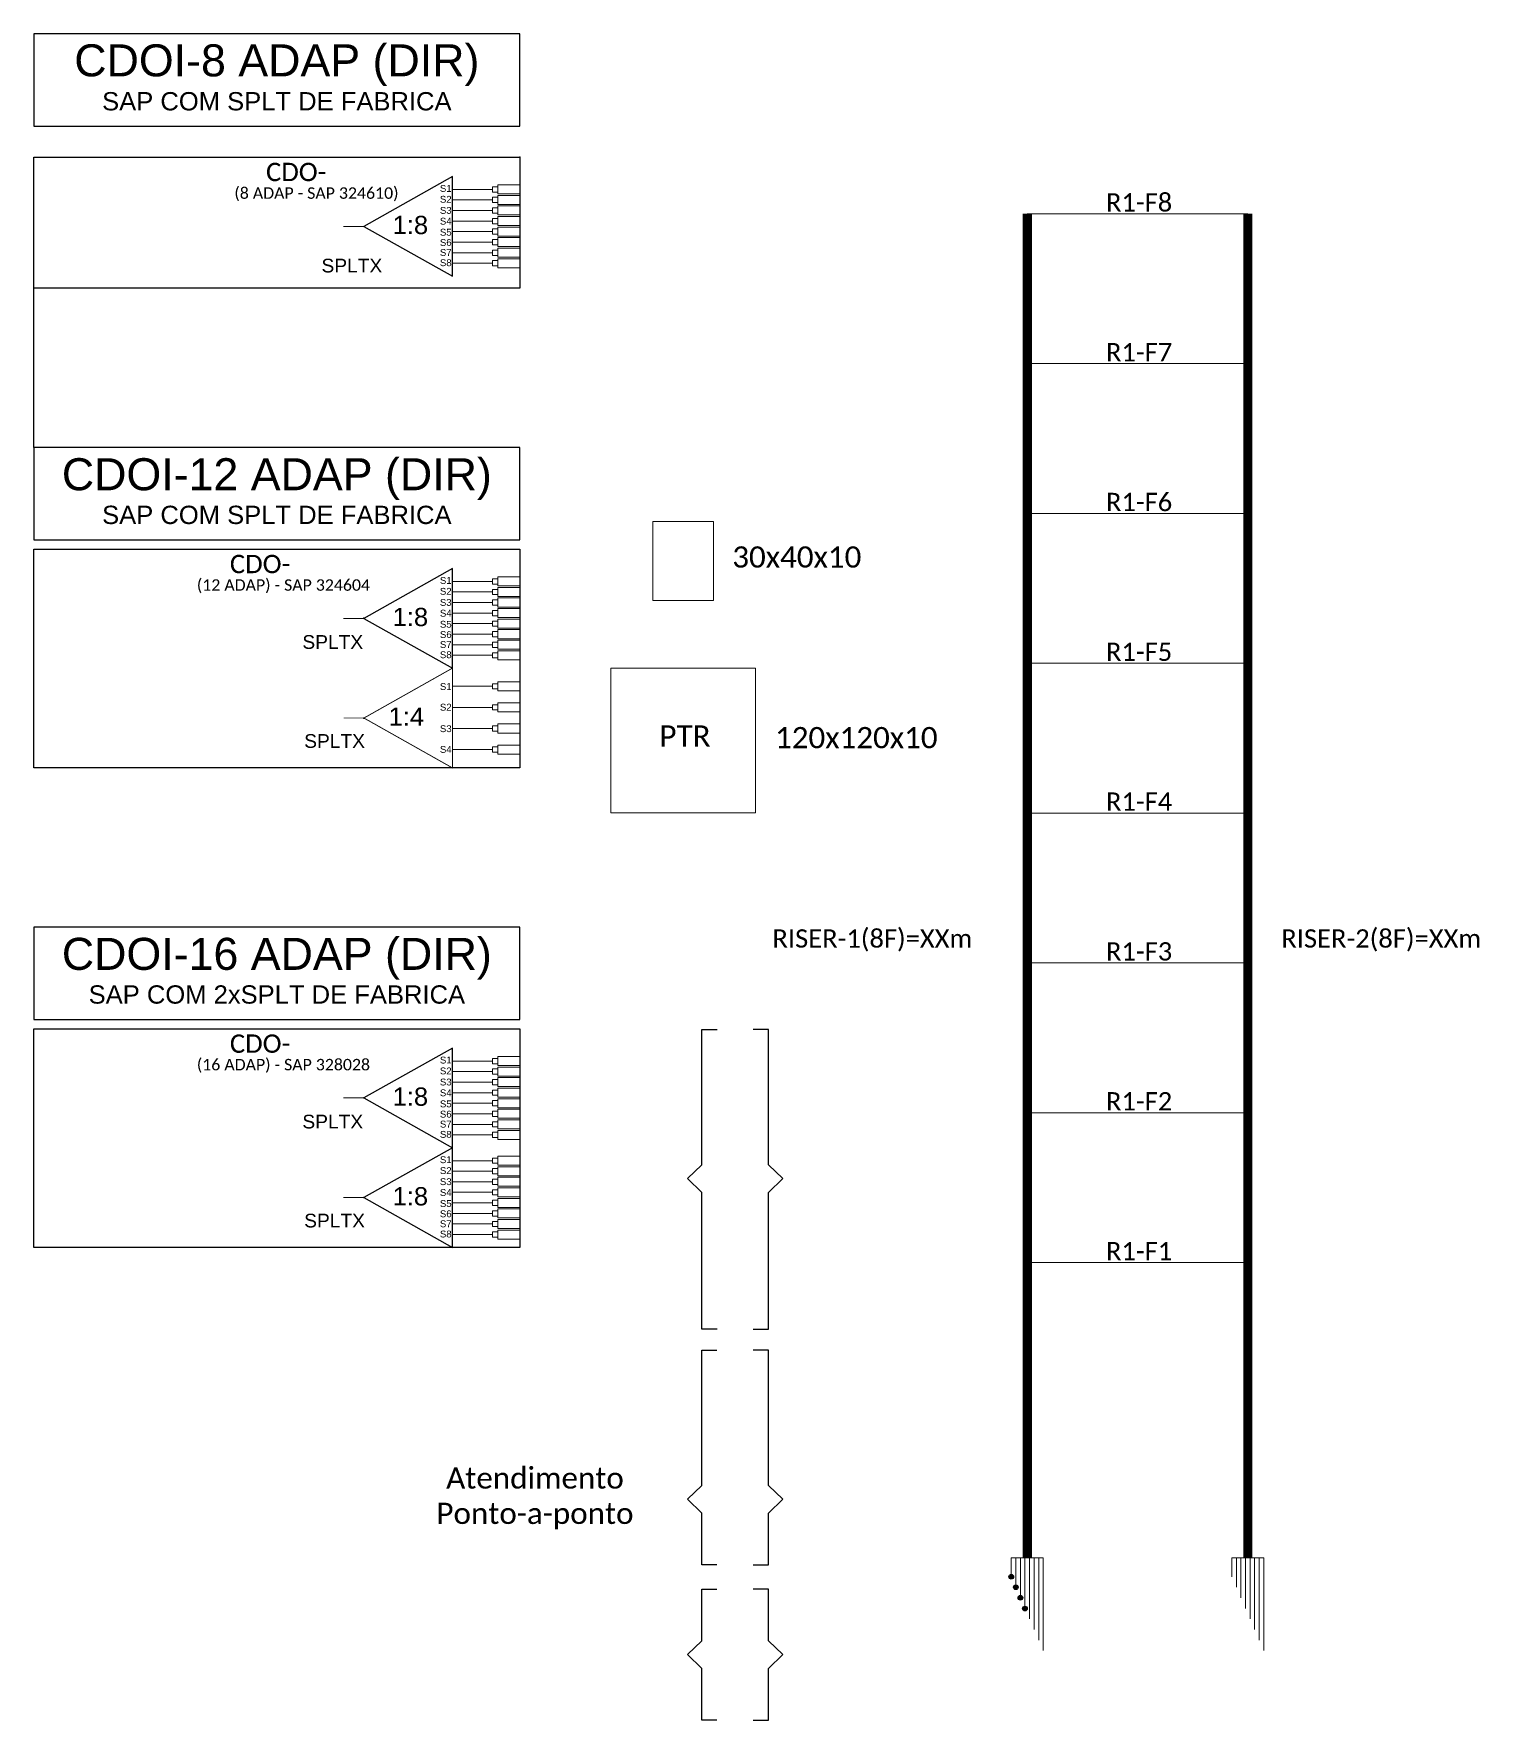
# Model space of a CAD drawing. Header units: millimetres. Extents: x 9740 to 12717, y -5875 to 443.
# Drawn here: x 10246.4 to 10404.3, y -69.4 to 114.9 of the extents above; entities that cross this region are included whole.
import ezdxf
from ezdxf.enums import TextEntityAlignment as Align

# ---------------------------------------------------------------- set-up
doc = ezdxf.new("R2010")
doc.units = ezdxf.units.MM
doc.linetypes.add('DASHED', pattern=[0.75, 0.5, -0.25])
doc.styles.add('ARIAL', font='arial.ttf')
doc.styles.add('WMF-Calibri0', font='calibri.ttf')

msp = doc.modelspace()

# ---------------------------------------------------------------- texts
at = {"color": 7, "style": 'ARIAL'}
for s, height, p in [('CDOI-8 ADAP (DIR)', 3.5, (10272.93, 110.29)), ('SAP COM SPLT DE FABRICA', 2, (10272.93, 106.57)), ('CDOI-12 ADAP (DIR)', 3.5, (10272.93, 65.06)), ('SAP COM SPLT DE FABRICA', 2, (10272.93, 61.37)), ('CDOI-16 ADAP (DIR)', 3.5, (10272.93, 12.65)), ('SAP COM 2xSPLT DE FABRICA', 2, (10272.93, 8.96))]:
    msp.add_text(s, height=height, dxfattribs=at).set_placement(p, align=Align.CENTER)
at = {"color": 5, "style": 'WMF-Calibri0'}
for s, p in [('R1-F8', (10363.54, 95.52)), ('R1-F7', (10363.54, 79.15)), ('R1-F6', (10363.54, 62.78)), ('R1-F5', (10363.54, 46.41)), ('R1-F4', (10363.54, 30.04)), ('RISER-1(8F)=XXm', (10327.09, 15.08)), ('R1-F3', (10363.54, 13.67)), ('R1-F2', (10363.54, -2.71)), ('R1-F1', (10363.54, -19.08))]:
    msp.add_text(s, height=2, dxfattribs=at).set_placement(p)
at = {"style": 'WMF-Calibri0'}
for s, p in [('30x40x10', (10322.7, 56.61)), ('PTR', (10314.74, 37.05)), ('120x120x10', (10327.37, 36.87))]:
    msp.add_text(s, height=2.317, dxfattribs=at).set_placement(p)
at = {"color": 6, "style": 'WMF-Calibri0'}
msp.add_text('RISER-2(8F)=XXm', height=2, dxfattribs=at).set_placement((10382.7, 15.08))
at = {"insert": (10300.98, -45.1), "char_height": 2.317, "width": 17.8281, "attachment_point": 5, "style": 'WMF-Calibri0'}
msp.add_mtext('\\pi0.31929;Atendimento \\PPonto-a-ponto', dxfattribs=at)

# ---------------------------------------------------------------- blocks, each defined once
blk = doc.blocks.new('A$C415C251F')
at = {"color": 3}
blk.add_point((0, 0), dxfattribs=at)
blk = doc.blocks.new('LEG_CDOIA8_C-SPLT_DIR')
at = {"color": 3}
blk.add_blockref('A$C415C251F', (0, 0), dxfattribs=at)
at = {"color": 1, "style": 'WMF-Calibri0', "flags": 4}
blk.add_attdef('CDO', (-26.84, -2.61), '', height=2, dxfattribs=at)
blk.add_attdef('MODELO', text='', height=1.5, dxfattribs=at).set_placement((-22.23, -4.54), align=Align.CENTER)
at = {"style": 'ARIAL', "flags": 4}
blk.add_attdef('SPLITAGEM', text='', height=1.5, dxfattribs=at).set_placement((-18.36, -12.59), align=Align.CENTER)
blk = doc.blocks.new('SPLT_1-8_SC-APC')
at = {"color": 1}
blk.add_lwpolyline([(-7.37, -2.1), (-17.04, -7.55), (-7.37, -13), (-7.37, -2.1)], dxfattribs=at)
at = {"color": 3, "lineweight": 0}
for points in [[(-2.99, -3.51), (-7.37, -3.51)], [(-2.41, -3.02), (-2.41, -4)], [(-2.41, -3.02), (0, -3.02)], [(-7.37, -4.66), (-2.99, -4.66)], [(-2.41, -4), (0, -4)], [(-2.41, -4.17), (-2.41, -5.16)], [(-2.41, -4.17), (0, -4.17)], [(-2.41, -5.16), (0, -5.16)], [(-2.41, -5.32), (-2.41, -6.31)], [(-2.41, -5.32), (0, -5.32)], [(-7.37, -5.82), (-2.99, -5.82)], [(-7.37, -6.97), (-2.99, -6.97)], [(-2.41, -6.31), (0, -6.31)], [(-2.41, -6.48), (-2.41, -7.46)], [(-2.41, -6.48), (0, -6.48)], [(-7.37, -8.12), (-2.99, -8.12)], [(-2.41, -7.46), (0, -7.46)], [(-2.41, -7.63), (-2.41, -8.62)], [(-2.41, -7.63), (0, -7.63)], [(-2.41, -8.62), (0, -8.62)], [(-2.41, -8.78), (-2.41, -9.77)], [(-2.41, -8.78), (0, -8.78)], [(-7.37, -9.28), (-2.99, -9.28)], [(-7.37, -10.43), (-2.99, -10.43)], [(-2.41, -9.77), (0, -9.77)], [(-2.41, -9.94), (-2.41, -10.92)], [(-2.41, -9.94), (0, -9.94)], [(-2.41, -10.92), (0, -10.92)], [(-7.37, -11.58), (-2.99, -11.58)], [(-2.41, -11.09), (-2.41, -12.08)], [(-2.41, -11.09), (0, -11.09)], [(-2.41, -12.08), (0, -12.08)]]:
    blk.add_lwpolyline(points, dxfattribs=at)
for points in [[(-2.99, -3.22), (-2.41, -3.22), (-2.41, -3.8), (-2.99, -3.8)], [(-2.99, -4.38), (-2.41, -4.38), (-2.41, -4.95), (-2.99, -4.95)], [(-2.99, -5.53), (-2.41, -5.53), (-2.41, -6.1), (-2.99, -6.1)], [(-2.99, -6.68), (-2.41, -6.68), (-2.41, -7.26), (-2.99, -7.26)], [(-2.99, -7.84), (-2.41, -7.84), (-2.41, -8.41), (-2.99, -8.41)], [(-2.99, -8.99), (-2.41, -8.99), (-2.41, -9.56), (-2.99, -9.56)], [(-2.99, -10.14), (-2.41, -10.14), (-2.41, -10.72), (-2.99, -10.72)], [(-2.99, -11.3), (-2.41, -11.3), (-2.41, -11.87), (-2.99, -11.87)]]:
    blk.add_lwpolyline(points, close=True, dxfattribs=at)
at = {"color": 1, "lineweight": 0}
blk.add_lwpolyline([(-17.04, -7.55), (-19.26, -7.55)], dxfattribs=at)
at = {"color": 1, "style": 'ARIAL'}
for s, height, p in [('S1', 0.75, (-8.74, -3.78)), ('S2', 0.75, (-8.74, -4.97)), ('S3', 0.75, (-8.74, -6.18)), ('1:8', 2, (-13.91, -8.4)), ('S4', 0.75, (-8.74, -7.36)), ('S5', 0.75, (-8.74, -8.57)), ('S6', 0.75, (-8.74, -9.69)), ('S7', 0.75, (-8.74, -10.78)), ('S8', 0.75, (-8.74, -11.9))]:
    blk.add_text(s, height=height, dxfattribs=at).set_placement(p)
blk = doc.blocks.new('SPLITTER_')
blk.add_point((0, 0))
at = {"style": 'ARIAL', "flags": 4}
blk.add_attdef('SPLT', (0, -3.26), '', height=1.5, dxfattribs=at)
blk = doc.blocks.new('LEG_CDOIA12_C-SPLT_ESQ')
blk.add_point((0, 0))
at = {"color": 0, "style": 'WMF-Calibri0', "flags": 4}
blk.add_attdef('CDO', (-14.65, 4.94), '', height=2, dxfattribs=at)
blk.add_attdef('MODELO', text='', height=1.5, dxfattribs=at).set_placement((-13.55, 3.01), align=Align.CENTER)
at = {"style": 'ARIAL', "flags": 4}
blk.add_attdef('SPLITAGEM', text='', height=1.5, dxfattribs=at).set_placement((-17.48, -2.66), align=Align.CENTER)
blk = doc.blocks.new('SPLT_1-4_SC-APC PLANEJADO')
at = {"color": 30, "linetype": 'DASHED', "ltscale": 2.5, "const_width": 0.1}
for points in [[(4918.24, -603.76), (4908.57, -609.21), (4918.24, -614.66), (4918.24, -603.76)], [(4922.62, -605.74), (4918.24, -605.74)], [(4918.24, -608.05), (4922.62, -608.05)], [(4908.57, -609.21), (4906.35, -609.21)], [(4918.24, -610.35), (4922.62, -610.35)], [(4918.24, -612.66), (4922.62, -612.66)]]:
    blk.add_lwpolyline(points, dxfattribs=at)
at = {"color": 3, "lineweight": 0}
for points in [[(4922.62, -605.46), (4923.2, -605.46), (4923.2, -606.03), (4922.62, -606.03)], [(4922.62, -607.76), (4923.2, -607.76), (4923.2, -608.33), (4922.62, -608.33)], [(4922.62, -610.07), (4923.2, -610.07), (4923.2, -610.64), (4922.62, -610.64)], [(4922.62, -612.37), (4923.2, -612.37), (4923.2, -612.95), (4922.62, -612.95)]]:
    blk.add_lwpolyline(points, close=True, dxfattribs=at)
for points in [[(4923.2, -605.25), (4923.2, -606.23)], [(4923.2, -605.25), (4925.61, -605.25)], [(4923.2, -606.23), (4925.61, -606.23)], [(4923.2, -607.55), (4923.2, -608.54)], [(4923.2, -607.55), (4925.61, -607.55)], [(4923.2, -608.54), (4925.61, -608.54)], [(4923.2, -609.86), (4923.2, -610.85)], [(4923.2, -609.86), (4925.61, -609.86)], [(4923.2, -610.85), (4925.61, -610.85)], [(4923.2, -612.17), (4923.2, -613.15)], [(4923.2, -612.17), (4925.61, -612.17)], [(4923.2, -613.15), (4925.61, -613.15)]]:
    blk.add_lwpolyline(points, dxfattribs=at)
at = {"color": 30, "style": 'ARIAL'}
for s, height, p in [('S1', 0.75, (4916.87, -606.14)), ('1:4', 2, (4911.26, -610.06)), ('S2', 0.75, (4916.87, -608.4)), ('S3', 0.75, (4916.87, -610.75)), ('S4', 0.75, (4916.87, -613.01))]:
    blk.add_text(s, height=height, dxfattribs=at).set_placement(p)

# ---------------------------------------------------------------- hatches: boundary and pattern name
h = msp.add_hatch(color=3)
h.dxf.hatch_style = 1
edge = h.paths.add_edge_path()
edge.add_arc((10353.19, -53.66), 0.256, 0, 360)
h = msp.add_hatch(color=3)
h.dxf.hatch_style = 1
edge = h.paths.add_edge_path()
edge.add_arc((10353.69, -54.81), 0.256, 0, 360)
h = msp.add_hatch(color=3)
h.dxf.hatch_style = 1
edge = h.paths.add_edge_path()
edge.add_arc((10354.19, -55.96), 0.256, 0, 360)
h = msp.add_hatch(color=3)
h.dxf.hatch_style = 1
edge = h.paths.add_edge_path()
edge.add_arc((10354.69, -57.15), 0.256, 0, 360)

# ---------------------------------------------------------------- linework, layer by layer
msp.add_line((10246.36, 69.74), (10246.36, 87.13))
for points in [[(10246.36, 104.83), (10299.49, 104.83), (10299.49, 114.95), (10246.36, 114.95)], [(10246.36, 59.63), (10299.49, 59.63), (10299.49, 69.74), (10246.36, 69.74)], [(10246.36, 7.22), (10299.49, 7.22), (10299.49, 17.33), (10246.36, 17.33)]]:
    msp.add_lwpolyline(points, close=True)
at = {"color": 1}
for points in [[(10246.36, 101.45), (10299.49, 101.45), (10299.49, 87.13), (10246.36, 87.13)], [(10246.36, 58.61), (10299.49, 58.61), (10299.49, 34.72), (10246.36, 34.72)], [(10246.36, 6.2), (10299.49, 6.2), (10299.49, -17.69), (10246.36, -17.69)]]:
    msp.add_lwpolyline(points, close=True, dxfattribs=at)
at = {"color": 5, "const_width": 1}
msp.add_lwpolyline([(10354.94, -51.6), (10354.94, 95.28)], dxfattribs=at)
at = {"color": 211, "lineweight": 0}
msp.add_lwpolyline([(10379.04, 95.28), (10354.94, 95.28)], dxfattribs=at)
at = {"color": 6, "const_width": 1}
msp.add_lwpolyline([(10379.04, -51.6), (10379.04, 95.28)], dxfattribs=at)
at = {"color": 35, "lineweight": 0}
for points in [[(10379.04, 78.9), (10354.94, 78.9)], [(10356.19, -60.58), (10356.19, -51.6)], [(10380.29, -60.58), (10380.29, -51.6)]]:
    msp.add_lwpolyline(points, dxfattribs=at)
at = {"color": 0, "lineweight": 0}
for points in [[(10314.02, 61.64), (10320.64, 61.64), (10320.64, 53.02), (10314.02, 53.02)], [(10309.43, 45.63), (10325.24, 45.63), (10325.24, 29.82), (10309.43, 29.82)]]:
    msp.add_lwpolyline(points, close=True, dxfattribs=at)
at = {"color": 6, "lineweight": 0}
for points in [[(10379.04, 62.53), (10354.94, 62.53)], [(10356.69, -61.73), (10356.69, -51.6)], [(10380.79, -61.73), (10380.79, -51.6)]]:
    msp.add_lwpolyline(points, dxfattribs=at)
at = {"color": 1}
for points in [[(10299.49, 34.72), (10299.49, 34.72), (10299.49, 34.72), (10246.36, 34.72), (10246.36, 58.61), (10246.36, 58.61)], [(10299.49, -17.69), (10299.49, -17.69), (10299.49, -17.69), (10246.36, -17.69), (10246.36, 6.2), (10246.36, 6.2)]]:
    msp.add_lwpolyline(points, dxfattribs=at)
at = {"color": 1, "lineweight": 0}
for points in [[(10379.04, 46.16), (10354.94, 46.16)], [(10355.19, -51.6), (10355.19, -58.27)], [(10379.29, -51.6), (10379.29, -58.27)]]:
    msp.add_lwpolyline(points, dxfattribs=at)
at = {"color": 5, "lineweight": 0}
for points in [[(10379.04, 29.79), (10354.94, 29.79)], [(10353.19, -51.6), (10356.69, -51.6)], [(10354.69, -51.6), (10354.69, -57.15)], [(10377.29, -51.6), (10380.79, -51.6)], [(10378.79, -51.6), (10378.79, -57.15)]]:
    msp.add_lwpolyline(points, dxfattribs=at)
at = {"color": 7, "lineweight": 0}
for points in [[(10379.04, 13.42), (10354.94, 13.42)], [(10354.19, -51.6), (10354.19, -55.96)], [(10378.29, -51.6), (10378.29, -55.96)]]:
    msp.add_lwpolyline(points, dxfattribs=at)
at = {"color": 3}
for points in [[(10321.04, -26.62), (10319.38, -26.62), (10319.38, -11.67), (10317.82, -10.16), (10319.38, -8.65), (10319.39, 6.12), (10321.04, 6.12)], [(10325, -26.62), (10326.65, -26.62), (10326.65, -11.67), (10328.22, -10.16), (10326.65, -8.65), (10326.65, 6.12), (10324.99, 6.12)], [(10321.03, -52.37), (10319.38, -52.37), (10319.38, -46.71), (10317.81, -45.2), (10319.38, -43.69), (10319.38, -28.92), (10321.03, -28.92)], [(10325, -52.37), (10326.65, -52.37), (10326.66, -46.71), (10328.22, -45.2), (10326.66, -43.69), (10326.66, -28.92), (10325, -28.92)], [(10321.03, -69.35), (10319.38, -69.35), (10319.38, -63.69), (10317.81, -62.18), (10319.38, -60.67), (10319.38, -55.03), (10321.03, -55.03)], [(10325, -69.35), (10326.65, -69.35), (10326.66, -63.69), (10328.22, -62.18), (10326.66, -60.67), (10326.66, -55.03), (10325, -55.03)]]:
    msp.add_lwpolyline(points, dxfattribs=at)
at = {"color": 2, "lineweight": 0}
for points in [[(10379.04, -2.96), (10354.94, -2.96)], [(10353.69, -51.6), (10353.69, -54.81)], [(10377.79, -51.6), (10377.79, -54.81)]]:
    msp.add_lwpolyline(points, dxfattribs=at)
at = {"color": 3, "lineweight": 0}
for points in [[(10379.04, -19.33), (10354.94, -19.33)], [(10353.19, -53.66), (10353.19, -51.6)], [(10377.29, -53.66), (10377.29, -51.6)]]:
    msp.add_lwpolyline(points, dxfattribs=at)
at = {"color": 200, "lineweight": 0}
for points in [[(10355.69, -51.6), (10355.69, -59.42)], [(10379.79, -51.6), (10379.79, -59.42)]]:
    msp.add_lwpolyline(points, dxfattribs=at)
at = {"color": 3}
for centre in [(10353.19, -53.66), (10353.69, -54.81), (10354.19, -55.96), (10354.69, -57.15)]:
    msp.add_circle(centre, 0.256, dxfattribs=at)

# ---------------------------------------------------------------- block references
ref = msp.add_blockref('LEG_CDOIA8_C-SPLT_DIR', (10299.49, 101.45), dxfattribs=at)
ref.add_attrib('CDO', 'CDO-', (10271.75, 98.84), dxfattribs={"color": 1, "height": 2, "style": 'WMF-Calibri0'})
ref.add_attrib('MODELO', '(8 ADAP - SAP 324610)', dxfattribs={"color": 1, "height": 1.25, "style": 'WMF-Calibri0'}).set_placement((10277.26, 96.91), align=Align.CENTER)
ref.add_attrib('SPLITAGEM', 'SPLTX', dxfattribs={"height": 1.5, "style": 'ARIAL'}).set_placement((10281.13, 88.86), align=Align.CENTER)
for p in [(10299.49, 101.45), (10299.49, 58.61), (10299.49, 6.2), (10299.49, -4.69)]:
    msp.add_blockref('SPLT_1-8_SC-APC', p, dxfattribs=at)
ref = msp.add_blockref('LEG_CDOIA12_C-SPLT_ESQ', (10282.45, 51.07))
ref.add_attrib('CDO', 'CDO-', (10267.8, 56), dxfattribs={"color": 1, "height": 2, "style": 'WMF-Calibri0'})
ref.add_attrib('MODELO', '(12 ADAP) - SAP 324604', dxfattribs={"color": 1, "height": 1.25, "style": 'WMF-Calibri0'}).set_placement((10273.65, 54.08), align=Align.CENTER)
ref.add_attrib('SPLITAGEM', 'SPLTX', dxfattribs={"height": 1.5, "style": 'ARIAL'}).set_placement((10279.04, 47.73), align=Align.CENTER)
msp.add_blockref('SPLT_1-4_SC-APC PLANEJADO', (5373.88, 649.38))
ref = msp.add_blockref('SPLITTER_', (10282.45, 40.17), dxfattribs=dict(xscale=-1))
ref.add_attrib('SPLT', 'SPLTX', (10275.92, 36.91), dxfattribs={"height": 1.5, "style": 'ARIAL'})
ref = msp.add_blockref('LEG_CDOIA12_C-SPLT_ESQ', (10282.45, -1.34))
ref.add_attrib('CDO', 'CDO-', (10267.8, 3.59), dxfattribs={"color": 1, "height": 2, "style": 'WMF-Calibri0'})
ref.add_attrib('MODELO', '(16 ADAP) - SAP 328028', dxfattribs={"color": 1, "height": 1.25, "style": 'WMF-Calibri0'}).set_placement((10273.65, 1.67), align=Align.CENTER)
ref.add_attrib('SPLITAGEM', 'SPLTX', dxfattribs={"height": 1.5, "style": 'ARIAL'}).set_placement((10279.04, -4.68), align=Align.CENTER)
ref = msp.add_blockref('SPLITTER_', (10282.45, -12.24), dxfattribs=dict(xscale=-1))
ref.add_attrib('SPLT', 'SPLTX', (10275.92, -15.5), dxfattribs={"height": 1.5, "style": 'ARIAL'})

msp.set_redraw_order([(e.dxf.handle, doc.entitydb.next_handle()) for e in msp.query("TEXT MTEXT ATTDEF DIMENSION ARC_DIMENSION")])  # texts and dimensions are drawn at this point

doc.saveas('drawing.dxf')
